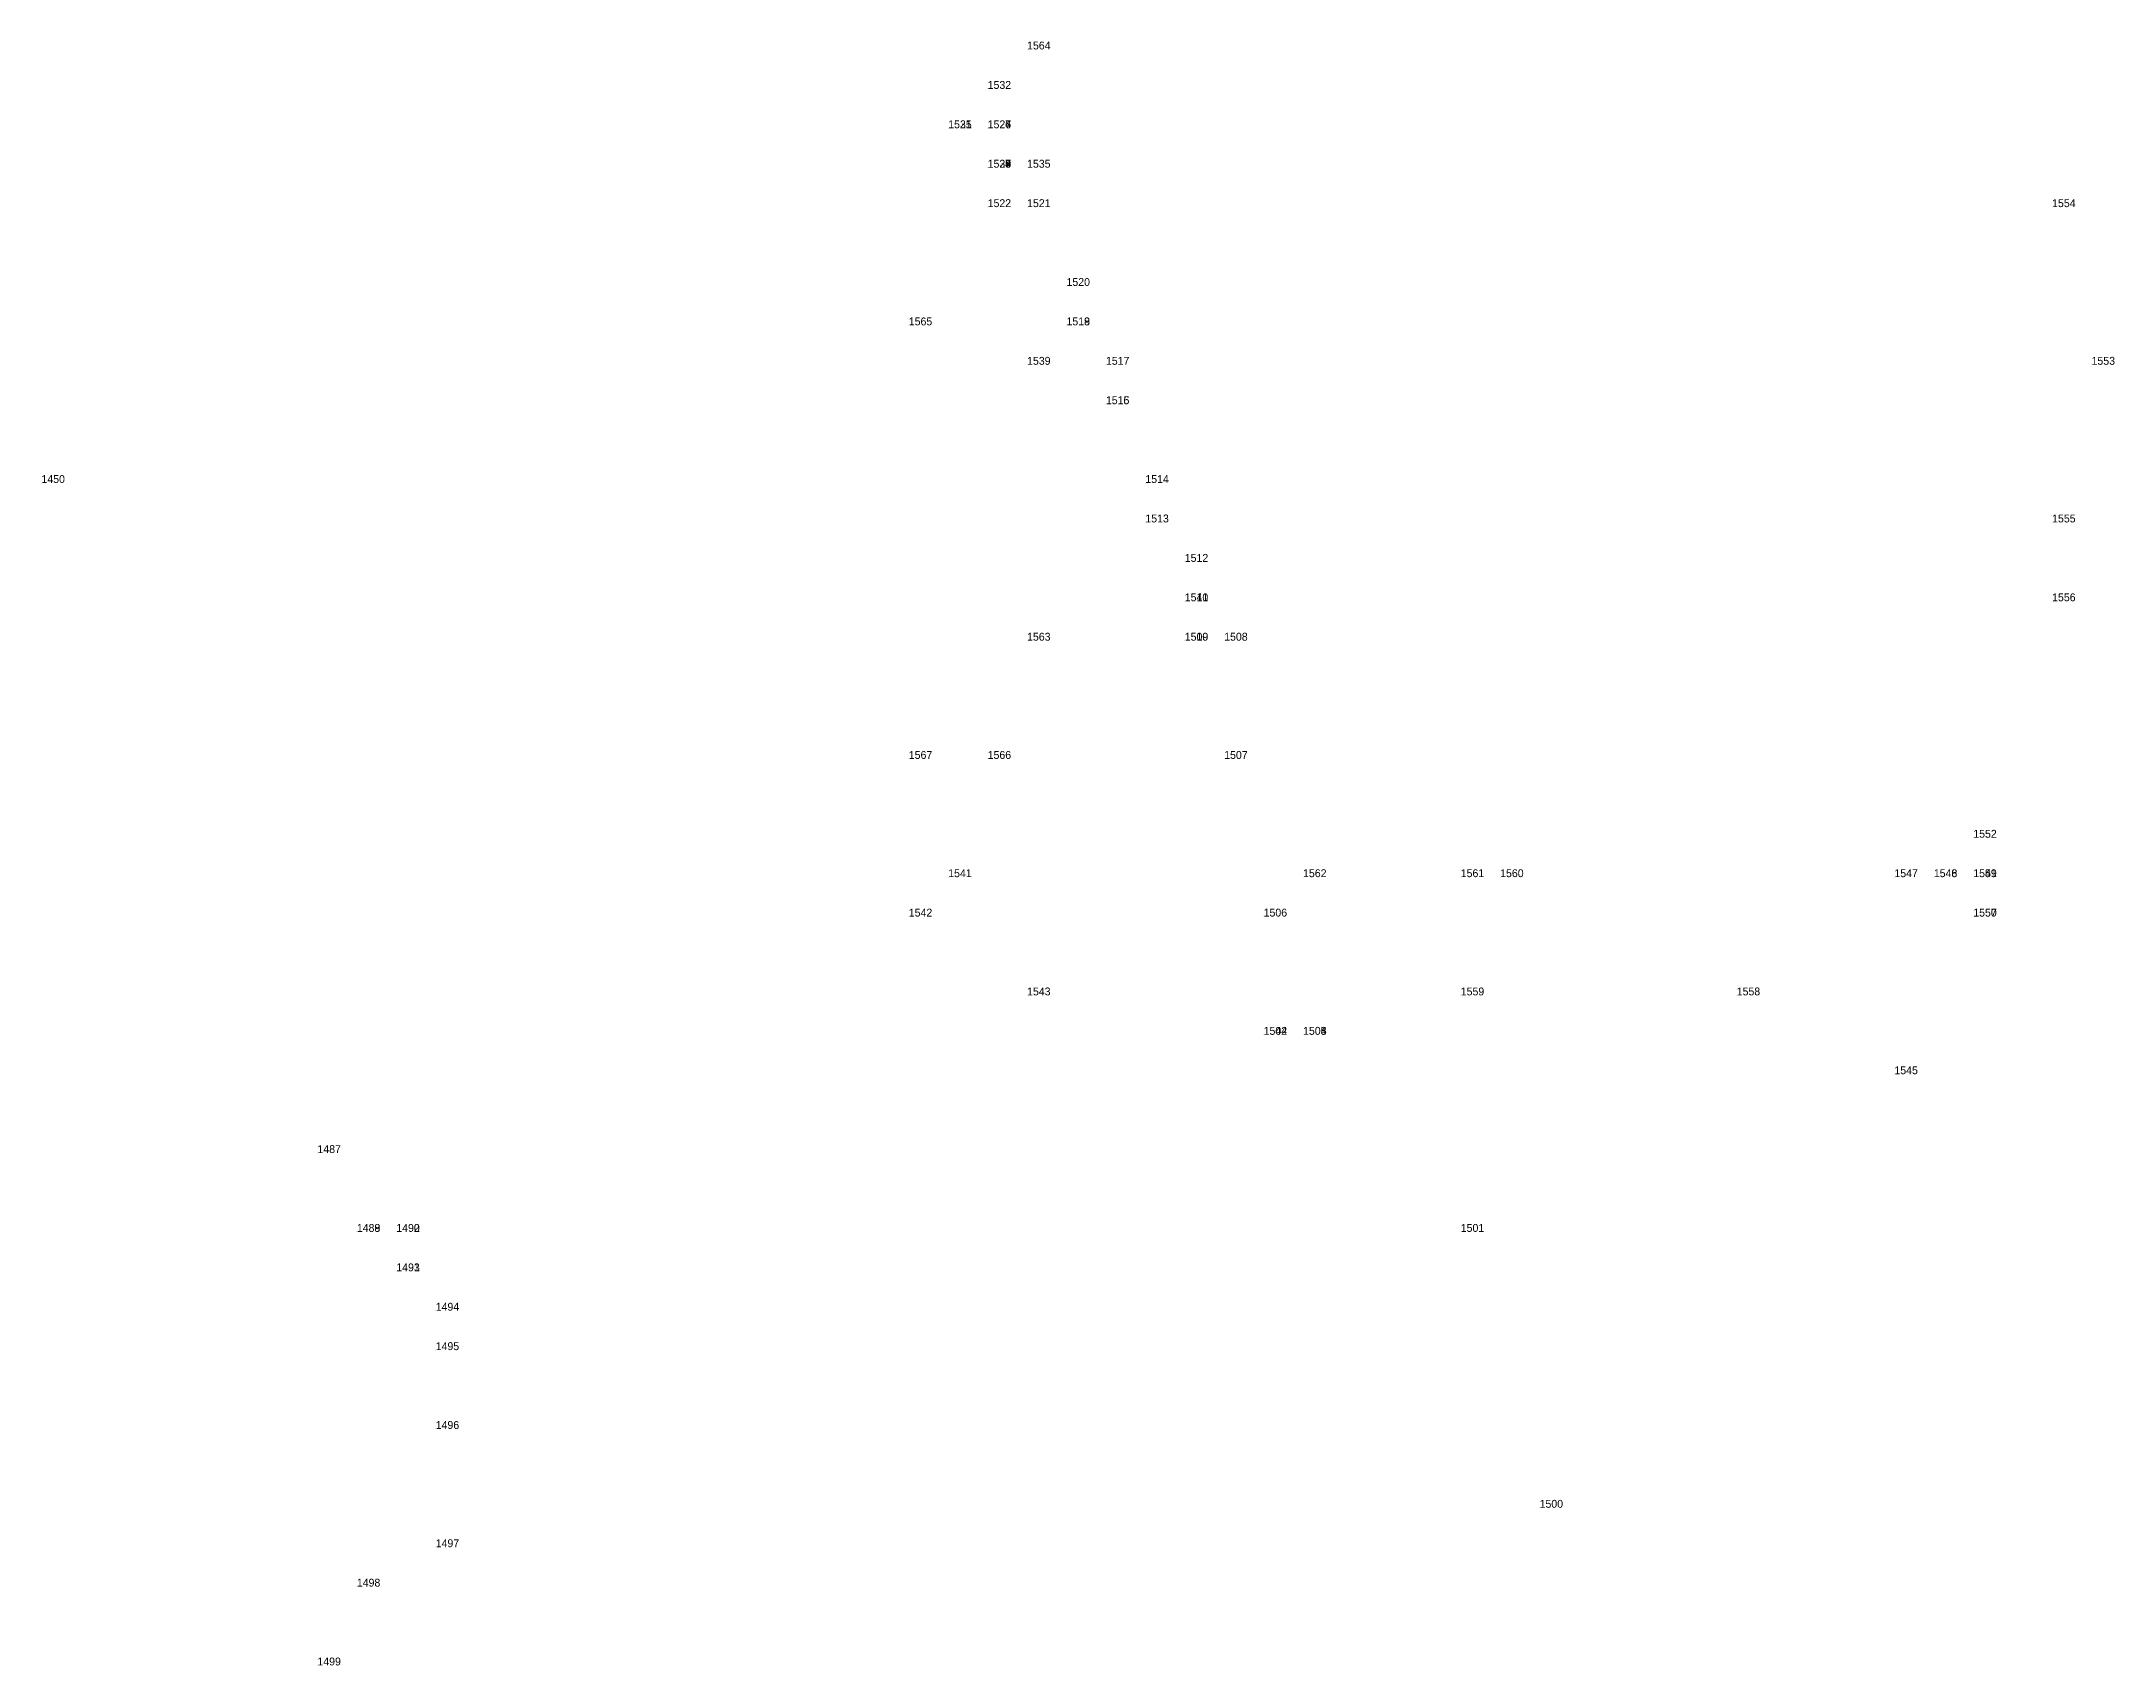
# Model space of a CAD drawing. Extents: x 535182 to 560328, y 1820963 to 1852759.
# Drawn here: x 552845 to 552897.6, y 1832199 to 1832240.2 of the extents above; entities that cross this region are included whole.
import ezdxf

# ---------------------------------------------------------------- set-up
doc = ezdxf.new("R2010")
doc.units = 0
doc.layers.add('Level 12', color=7, linetype='Continuous')
doc.layers.add('Level 7', color=7, linetype='Continuous')

msp = doc.modelspace()

# ---------------------------------------------------------------- texts
at = {"layer": 'Level 12'}
for s, p in [('1564', (552870, 1832240)), ('1532', (552869, 1832239)), ('1525', (552868, 1832238)), ('1531', (552868, 1832238)), ('1524', (552869, 1832238)), ('1526', (552869, 1832238)), ('1527', (552869, 1832238)), ('1523', (552869, 1832237)), ('1528', (552869, 1832237)), ('1529', (552869, 1832237)), ('1530', (552869, 1832237)), ('1533', (552869, 1832237)), ('1534', (552869, 1832237)), ('1536', (552869, 1832237)), ('1537', (552869, 1832237)), ('1538', (552869, 1832237)), ('1535', (552870, 1832237)), ('1522', (552869, 1832236)), ('1521', (552870, 1832236)), ('1554', (552896, 1832236)), ('1520', (552871, 1832234)), ('1565', (552867, 1832233)), ('1518', (552871, 1832233)), ('1519', (552871, 1832233)), ('1539', (552870, 1832232)), ('1517', (552872, 1832232)), ('1553', (552897, 1832232)), ('1516', (552872, 1832231)), ('1515', (552872, 1832231)), ('1450', (552845, 1832229)), ('1514', (552873, 1832229)), ('1513', (552873, 1832228)), ('1555', (552896, 1832228)), ('1512', (552874, 1832227)), ('1540', (552874, 1832226)), ('1511', (552874, 1832226)), ('1556', (552896, 1832226)), ('1563', (552870, 1832225)), ('1509', (552874, 1832225)), ('1510', (552874, 1832225)), ('1508', (552875, 1832225)), ('1567', (552867, 1832222)), ('1566', (552869, 1832222)), ('1507', (552875, 1832222)), ('1552', (552894, 1832220)), ('1541', (552868, 1832219)), ('1562', (552877, 1832219)), ('1561', (552881, 1832219)), ('1560', (552882, 1832219)), ('1547', (552892, 1832219)), ('1546', (552893, 1832219)), ('1548', (552893, 1832219)), ('1549', (552894, 1832219)), ('1551', (552894, 1832219)), ('1542', (552867, 1832218)), ('1506', (552876, 1832218)), ('1550', (552894, 1832218)), ('1557', (552894, 1832218)), ('1543', (552870, 1832216)), ('1559', (552881, 1832216)), ('1558', (552888, 1832216)), ('1502', (552876, 1832215)), ('1544', (552876, 1832215)), ('1503', (552877, 1832215)), ('1504', (552877, 1832215)), ('1505', (552877, 1832215)), ('1545', (552892, 1832214)), ('1487', (552852, 1832212)), ('1488', (552853, 1832210)), ('1489', (552853, 1832210)), ('1490', (552854, 1832210)), ('1492', (552854, 1832210)), ('1501', (552881, 1832210)), ('1491', (552854, 1832209)), ('1493', (552854, 1832209)), ('1494', (552855, 1832208)), ('1495', (552855, 1832207)), ('1496', (552855, 1832205)), ('1500', (552883, 1832203)), ('1497', (552855, 1832202)), ('1498', (552853, 1832201)), ('1499', (552852, 1832199))]:
    msp.add_text(s, height=0.2, dxfattribs=at).set_placement(p)

# ---------------------------------------------------------------- linework, layer by layer
at = {"layer": 'Level 7'}
for p, q in [((552870, 1832240), (552870, 1832240)), ((552869, 1832239), (552869, 1832239)), ((552868, 1832238), (552868, 1832238)), ((552868, 1832238), (552868, 1832238)), ((552869, 1832238), (552869, 1832238)), ((552869, 1832238), (552869, 1832238)), ((552869, 1832238), (552869, 1832238)), ((552869, 1832237), (552869, 1832237)), ((552869, 1832237), (552869, 1832237)), ((552869, 1832237), (552869, 1832237)), ((552869, 1832237), (552869, 1832237)), ((552869, 1832237), (552869, 1832237)), ((552869, 1832237), (552869, 1832237)), ((552869, 1832237), (552869, 1832237)), ((552869, 1832237), (552869, 1832237)), ((552869, 1832237), (552869, 1832237)), ((552870, 1832237), (552870, 1832237)), ((552869, 1832236), (552869, 1832236)), ((552870, 1832236), (552870, 1832236)), ((552896, 1832236), (552896, 1832236)), ((552871, 1832234), (552871, 1832234)), ((552867, 1832233), (552867, 1832233)), ((552871, 1832233), (552871, 1832233)), ((552871, 1832233), (552871, 1832233)), ((552870, 1832232), (552870, 1832232)), ((552872, 1832232), (552872, 1832232)), ((552897, 1832232), (552897, 1832232)), ((552872, 1832231), (552872, 1832231)), ((552872, 1832231), (552872, 1832231)), ((552845, 1832229), (552845, 1832229)), ((552873, 1832229), (552873, 1832229)), ((552873, 1832228), (552873, 1832228)), ((552896, 1832228), (552896, 1832228)), ((552874, 1832227), (552874, 1832227)), ((552874, 1832226), (552874, 1832226)), ((552874, 1832226), (552874, 1832226)), ((552896, 1832226), (552896, 1832226)), ((552870, 1832225), (552870, 1832225)), ((552874, 1832225), (552874, 1832225)), ((552874, 1832225), (552874, 1832225)), ((552875, 1832225), (552875, 1832225)), ((552867, 1832222), (552867, 1832222)), ((552869, 1832222), (552869, 1832222)), ((552875, 1832222), (552875, 1832222)), ((552894, 1832220), (552894, 1832220)), ((552868, 1832219), (552868, 1832219)), ((552877, 1832219), (552877, 1832219)), ((552881, 1832219), (552881, 1832219)), ((552882, 1832219), (552882, 1832219)), ((552892, 1832219), (552892, 1832219)), ((552893, 1832219), (552893, 1832219)), ((552893, 1832219), (552893, 1832219)), ((552894, 1832219), (552894, 1832219)), ((552894, 1832219), (552894, 1832219)), ((552867, 1832218), (552867, 1832218)), ((552876, 1832218), (552876, 1832218)), ((552894, 1832218), (552894, 1832218)), ((552894, 1832218), (552894, 1832218)), ((552870, 1832216), (552870, 1832216)), ((552881, 1832216), (552881, 1832216)), ((552888, 1832216), (552888, 1832216)), ((552876, 1832215), (552876, 1832215)), ((552876, 1832215), (552876, 1832215)), ((552877, 1832215), (552877, 1832215)), ((552877, 1832215), (552877, 1832215)), ((552877, 1832215), (552877, 1832215)), ((552892, 1832214), (552892, 1832214)), ((552852, 1832212), (552852, 1832212)), ((552853, 1832210), (552853, 1832210)), ((552853, 1832210), (552853, 1832210)), ((552854, 1832210), (552854, 1832210)), ((552854, 1832210), (552854, 1832210)), ((552881, 1832210), (552881, 1832210)), ((552854, 1832209), (552854, 1832209)), ((552854, 1832209), (552854, 1832209)), ((552855, 1832208), (552855, 1832208)), ((552855, 1832207), (552855, 1832207)), ((552855, 1832205), (552855, 1832205)), ((552883, 1832203), (552883, 1832203)), ((552855, 1832202), (552855, 1832202)), ((552853, 1832201), (552853, 1832201)), ((552852, 1832199), (552852, 1832199))]:
    msp.add_line(p, q, dxfattribs=at)

msp.set_redraw_order([(e.dxf.handle, doc.entitydb.next_handle()) for e in msp.query("TEXT MTEXT ATTDEF DIMENSION ARC_DIMENSION")])  # texts and dimensions are drawn at this point

doc.saveas('drawing.dxf')
